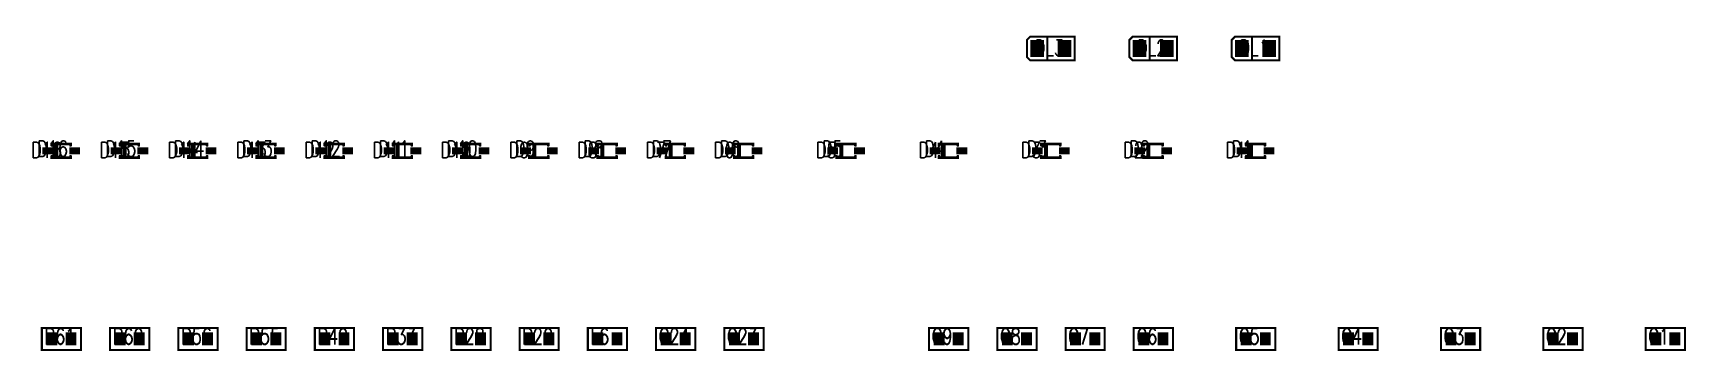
# Model space of a CAD drawing. Extents: x -711 to 95, y -82 to 290.
# Drawn here: x -449 to -326, y 266.6 to 290.3 of the extents above; entities that cross this region are included whole.
import ezdxf

# ---------------------------------------------------------------- set-up
doc = ezdxf.new("R2010")
doc.units = 0
for name, color, linetype in [('DRIL_PLTE_THRU_01', 96, 'CONTINUOUS'), ('DRIL_PLTE_THRU_02', 255, 'CONTINUOUS'), ('DRIL_PLTE_THRU_03', 3, 'CONTINUOUS'), ('DRIL_PLTE_THRU_04', 136, 'CONTINUOUS'), ('DRIL_PLTE_THRU_05', 176, 'CONTINUOUS'), ('DRIL_PLTE_THRU_06', 16, 'CONTINUOUS'), ('PADS_BOT', 1, 'CONTINUOUS'), ('PADS_INNER', 3, 'CONTINUOUS'), ('PADS_TOP', 3, 'CONTINUOUS'), ('PADS_XR_27', 3, 'CONTINUOUS'), ('PART_NAME_26', 255, 'CONTINUOUS'), ('PART_NAME_27', 3, 'CONTINUOUS'), ('PART_TOP_2DLINE_26', 255, 'CONTINUOUS'), ('PART_TOP_2DLINE_27', 3, 'CONTINUOUS')]:
    doc.layers.add(name, color=color, linetype=linetype)
doc.styles.add('W0$1524', font='simplex', dxfattribs={"width": 0.75})

# ---------------------------------------------------------------- blocks, each defined once
blk = doc.blocks.new('SMOOTH_0$1524')
at = {"const_width": 0.0762}
blk.add_lwpolyline([(-0.0381, 0, 1), (0.0381, 0, 1)], format="xyb", close=True, dxfattribs=at)
blk = doc.blocks.new('PART_BODY_TOP_65')
at = {"layer": 'PART_TOP_2DLINE_26', "const_width": 0.1524}
blk.add_lwpolyline([(-1.4605, -0.8255), (-1.4605, 0.8128), (-1.4605, 0.8128), (1.4605, 0.8128), (1.4605, -0.8255), (-1.4605, -0.8255)], dxfattribs=at)
at = {"layer": 'PART_TOP_2DLINE_27', "const_width": 0.1524}
blk.add_lwpolyline([(-1.4605, -0.8255), (-1.4605, 0.8128), (-1.4605, 0.8128), (1.4605, 0.8128), (1.4605, -0.8255), (-1.4605, -0.8255)], dxfattribs=at)
at = {"layer": 'PART_TOP_2DLINE_26'}
for p in [(-1.4605, 0.8128), (-1.4605, 0.8128), (1.4605, 0.8128), (-1.4605, -0.8255), (-1.4605, -0.8255), (1.4605, -0.8255)]:
    blk.add_blockref('SMOOTH_0$1524', p, dxfattribs=at)
at = {"layer": 'PART_TOP_2DLINE_27'}
for p in [(-1.4605, 0.8128), (-1.4605, 0.8128), (1.4605, 0.8128), (-1.4605, -0.8255), (-1.4605, -0.8255), (1.4605, -0.8255)]:
    blk.add_blockref('SMOOTH_0$1524', p, dxfattribs=at)
blk = doc.blocks.new('DRIL_HOLE_0')
blk.add_lwpolyline([(0, 0, 1), (0, 0, 1)], format="xyb", close=True)
blk = doc.blocks.new('PAD_0')
blk.add_lwpolyline([(0, 0, 1), (0, 0, 1)], format="xyb", close=True)
blk = doc.blocks.new('PAD_1')
at = {"const_width": 0.8128}
blk.add_lwpolyline([(-0.4826, 0), (0.4826, 0)], dxfattribs=at)
blk = doc.blocks.new('STK_TOP_11')
at = {"layer": 'DRIL_PLTE_THRU_01'}
blk.add_blockref('DRIL_HOLE_0', (0, 0), dxfattribs=at)
at = {"layer": 'DRIL_PLTE_THRU_02'}
blk.add_blockref('DRIL_HOLE_0', (0, 0), dxfattribs=at)
at = {"layer": 'DRIL_PLTE_THRU_03'}
blk.add_blockref('DRIL_HOLE_0', (0, 0), dxfattribs=at)
at = {"layer": 'DRIL_PLTE_THRU_04'}
blk.add_blockref('DRIL_HOLE_0', (0, 0), dxfattribs=at)
at = {"layer": 'DRIL_PLTE_THRU_05'}
blk.add_blockref('DRIL_HOLE_0', (0, 0), dxfattribs=at)
at = {"layer": 'DRIL_PLTE_THRU_06'}
blk.add_blockref('DRIL_HOLE_0', (0, 0), dxfattribs=at)
at = {"layer": 'PADS_BOT'}
blk.add_blockref('PAD_0', (0, 0), dxfattribs=at)
at = {"layer": 'PADS_INNER'}
blk.add_blockref('PAD_0', (0, 0), dxfattribs=at)
at = {"layer": 'PADS_TOP', "rotation": 90}
blk.add_blockref('PAD_1', (0, 0), dxfattribs=at)
blk = doc.blocks.new('SYM_TOP_9')
for name, p in [('PART_BODY_TOP_65', (0, 0)), ('STK_TOP_11', (-0.7112, 0)), ('STK_TOP_11', (0.7112, 0))]:
    blk.add_blockref(name, p)
blk = doc.blocks.new('PART_TOP_0')
blk.add_blockref('SYM_TOP_9', (0, 0))
at = {"layer": 'PART_NAME_26', "style": 'W0$1524', "width": 0.75}
blk.add_text('C1', height=1.173, dxfattribs=at).set_placement((-1.26, -0.41))
at = {"layer": 'PART_NAME_27', "style": 'W0$1524', "width": 0.75}
blk.add_text('C1', height=1.173, dxfattribs=at).set_placement((-1.26, -0.39))
blk = doc.blocks.new('PART_TOP_1')
blk.add_blockref('SYM_TOP_9', (0, 0))
at = {"layer": 'PART_NAME_26', "style": 'W0$1524', "width": 0.75}
blk.add_text('C2', height=1.173, dxfattribs=at).set_placement((-1.26, -0.41))
at = {"layer": 'PART_NAME_27', "style": 'W0$1524', "width": 0.75}
blk.add_text('C2', height=1.173, dxfattribs=at).set_placement((-1.26, -0.39))
blk = doc.blocks.new('PART_TOP_2')
blk.add_blockref('SYM_TOP_9', (0, 0))
at = {"layer": 'PART_NAME_26', "style": 'W0$1524', "width": 0.75}
blk.add_text('C3', height=1.173, dxfattribs=at).set_placement((-1.26, -0.41))
at = {"layer": 'PART_NAME_27', "style": 'W0$1524', "width": 0.75}
blk.add_text('C3', height=1.173, dxfattribs=at).set_placement((-1.26, -0.39))
blk = doc.blocks.new('PART_TOP_3')
blk.add_blockref('SYM_TOP_9', (0, 0))
at = {"layer": 'PART_NAME_26', "style": 'W0$1524', "width": 0.75}
blk.add_text('C4', height=1.173, dxfattribs=at).set_placement((-1.26, -0.41))
at = {"layer": 'PART_NAME_27', "style": 'W0$1524', "width": 0.75}
blk.add_text('C4', height=1.173, dxfattribs=at).set_placement((-1.26, -0.39))
blk = doc.blocks.new('PART_TOP_4')
blk.add_blockref('SYM_TOP_9', (0, 0))
at = {"layer": 'PART_NAME_26', "style": 'W0$1524', "width": 0.75}
blk.add_text('C5', height=1.173, dxfattribs=at).set_placement((-1.26, -0.41))
at = {"layer": 'PART_NAME_27', "style": 'W0$1524', "width": 0.75}
blk.add_text('C5', height=1.173, dxfattribs=at).set_placement((-1.26, -0.39))
blk = doc.blocks.new('PART_TOP_5')
blk.add_blockref('SYM_TOP_9', (0, 0))
at = {"layer": 'PART_NAME_26', "style": 'W0$1524', "width": 0.75}
blk.add_text('C6', height=1.173, dxfattribs=at).set_placement((-1.26, -0.41))
at = {"layer": 'PART_NAME_27', "style": 'W0$1524', "width": 0.75}
blk.add_text('C6', height=1.173, dxfattribs=at).set_placement((-1.26, -0.39))
blk = doc.blocks.new('PART_TOP_6')
blk.add_blockref('SYM_TOP_9', (0, 0))
at = {"layer": 'PART_NAME_26', "style": 'W0$1524', "width": 0.75}
blk.add_text('C7', height=1.173, dxfattribs=at).set_placement((-1.26, -0.41))
at = {"layer": 'PART_NAME_27', "style": 'W0$1524', "width": 0.75}
blk.add_text('C7', height=1.173, dxfattribs=at).set_placement((-1.26, -0.39))
blk = doc.blocks.new('PART_TOP_7')
blk.add_blockref('SYM_TOP_9', (0, 0))
at = {"layer": 'PART_NAME_26', "style": 'W0$1524', "width": 0.75}
blk.add_text('C8', height=1.173, dxfattribs=at).set_placement((-1.26, -0.41))
at = {"layer": 'PART_NAME_27', "style": 'W0$1524', "width": 0.75}
blk.add_text('C8', height=1.173, dxfattribs=at).set_placement((-1.26, -0.39))
blk = doc.blocks.new('PART_TOP_8')
blk.add_blockref('SYM_TOP_9', (0, 0))
at = {"layer": 'PART_NAME_26', "style": 'W0$1524', "width": 0.75}
blk.add_text('C9', height=1.173, dxfattribs=at).set_placement((-1.26, -0.41))
at = {"layer": 'PART_NAME_27', "style": 'W0$1524', "width": 0.75}
blk.add_text('C9', height=1.173, dxfattribs=at).set_placement((-1.26, -0.39))
blk = doc.blocks.new('PART_TOP_22')
blk.add_blockref('SYM_TOP_9', (0, 0))
at = {"layer": 'PART_NAME_26', "style": 'W0$1524', "width": 0.75}
blk.add_text('C23', height=1.173, dxfattribs=at).set_placement((-1.26, -0.41))
at = {"layer": 'PART_NAME_27', "style": 'W0$1524', "width": 0.75}
blk.add_text('C23', height=1.173, dxfattribs=at).set_placement((-1.26, -0.39))
blk = doc.blocks.new('PART_TOP_23')
blk.add_blockref('SYM_TOP_9', (0, 0))
at = {"layer": 'PART_NAME_26', "style": 'W0$1524', "width": 0.75}
blk.add_text('C24', height=1.173, dxfattribs=at).set_placement((-1.26, -0.41))
at = {"layer": 'PART_NAME_27', "style": 'W0$1524', "width": 0.75}
blk.add_text('C24', height=1.173, dxfattribs=at).set_placement((-1.26, -0.39))
blk = doc.blocks.new('PART_TOP_69')
blk.add_blockref('SYM_TOP_9', (0, 0))
at = {"layer": 'PART_NAME_26', "style": 'W0$1524', "width": 0.75}
blk.add_text('L6', height=1.173, dxfattribs=at).set_placement((-1.26, -0.41))
at = {"layer": 'PART_NAME_27', "style": 'W0$1524', "width": 0.75}
blk.add_text('L6', height=1.173, dxfattribs=at).set_placement((-1.26, -0.39))
blk = doc.blocks.new('PART_TOP_91')
blk.add_blockref('SYM_TOP_9', (0, 0))
at = {"layer": 'PART_NAME_26', "style": 'W0$1524', "width": 0.75}
blk.add_text('R20', height=1.173, dxfattribs=at).set_placement((-1.26, -0.41))
at = {"layer": 'PART_NAME_27', "style": 'W0$1524', "width": 0.75}
blk.add_text('R20', height=1.173, dxfattribs=at).set_placement((-1.26, -0.39))
blk = doc.blocks.new('PART_TOP_99')
blk.add_blockref('SYM_TOP_9', (0, 0))
at = {"layer": 'PART_NAME_26', "style": 'W0$1524', "width": 0.75}
blk.add_text('R28', height=1.173, dxfattribs=at).set_placement((-1.26, -0.41))
at = {"layer": 'PART_NAME_27', "style": 'W0$1524', "width": 0.75}
blk.add_text('R28', height=1.173, dxfattribs=at).set_placement((-1.26, -0.39))
blk = doc.blocks.new('PART_TOP_104')
blk.add_blockref('SYM_TOP_9', (0, 0))
at = {"layer": 'PART_NAME_26', "style": 'W0$1524', "width": 0.75}
blk.add_text('R33', height=1.173, dxfattribs=at).set_placement((-1.26, -0.41))
at = {"layer": 'PART_NAME_27', "style": 'W0$1524', "width": 0.75}
blk.add_text('R33', height=1.173, dxfattribs=at).set_placement((-1.26, -0.39))
blk = doc.blocks.new('PART_TOP_120')
blk.add_blockref('SYM_TOP_9', (0, 0))
at = {"layer": 'PART_NAME_26', "style": 'W0$1524', "width": 0.75}
blk.add_text('R49', height=1.173, dxfattribs=at).set_placement((-1.26, -0.41))
at = {"layer": 'PART_NAME_27', "style": 'W0$1524', "width": 0.75}
blk.add_text('R49', height=1.173, dxfattribs=at).set_placement((-1.26, -0.39))
blk = doc.blocks.new('PART_TOP_126')
blk.add_blockref('SYM_TOP_9', (0, 0))
at = {"layer": 'PART_NAME_26', "style": 'W0$1524', "width": 0.75}
blk.add_text('R55', height=1.173, dxfattribs=at).set_placement((-1.26, -0.41))
at = {"layer": 'PART_NAME_27', "style": 'W0$1524', "width": 0.75}
blk.add_text('R55', height=1.173, dxfattribs=at).set_placement((-1.26, -0.39))
blk = doc.blocks.new('PART_TOP_127')
blk.add_blockref('SYM_TOP_9', (0, 0))
at = {"layer": 'PART_NAME_26', "style": 'W0$1524', "width": 0.75}
blk.add_text('R56', height=1.173, dxfattribs=at).set_placement((-1.26, -0.41))
at = {"layer": 'PART_NAME_27', "style": 'W0$1524', "width": 0.75}
blk.add_text('R56', height=1.173, dxfattribs=at).set_placement((-1.26, -0.39))
blk = doc.blocks.new('PART_TOP_131')
blk.add_blockref('SYM_TOP_9', (0, 0))
at = {"layer": 'PART_NAME_26', "style": 'W0$1524', "width": 0.75}
blk.add_text('R60', height=1.173, dxfattribs=at).set_placement((-1.26, -0.41))
at = {"layer": 'PART_NAME_27', "style": 'W0$1524', "width": 0.75}
blk.add_text('R60', height=1.173, dxfattribs=at).set_placement((-1.26, -0.39))
blk = doc.blocks.new('PART_TOP_132')
blk.add_blockref('SYM_TOP_9', (0, 0))
at = {"layer": 'PART_NAME_26', "style": 'W0$1524', "width": 0.75}
blk.add_text('R61', height=1.173, dxfattribs=at).set_placement((-1.26, -0.41))
at = {"layer": 'PART_NAME_27', "style": 'W0$1524', "width": 0.75}
blk.add_text('R61', height=1.173, dxfattribs=at).set_placement((-1.26, -0.39))
blk = doc.blocks.new('SMOOTH_0$1998133333')
at = {"const_width": 0.0999}
blk.add_lwpolyline([(-0.05, 0, 1), (0.05, 0, 1)], format="xyb", close=True, dxfattribs=at)
blk = doc.blocks.new('PART_BODY_TOP_62')
at = {"layer": 'PART_TOP_2DLINE_26', "const_width": 0.152}
for points in [[(-0.7, 0.4), (-0.7, 0.5), (0.7, 0.5), (0.7, 0.4)], [(-0.4, 0.5), (-0.4, -0.5), (-0.3, -0.5), (-0.3, 0.5), (-0.4, 0.5)], [(0.7, -0.4), (0.7, -0.5), (-0.7, -0.5), (-0.7, -0.4)]]:
    blk.add_lwpolyline(points, dxfattribs=at)
at = {"layer": 'PART_TOP_2DLINE_27', "const_width": 0.2}
for points in [[(0.7, 0.4), (0.7, 0.5), (-0.7, 0.5), (-0.7, 0.4)], [(-0.4, 0.5), (-0.4, -0.5), (-0.3, -0.5), (-0.3, 0.5), (-0.4, 0.5)], [(-0.7, -0.4), (-0.7, -0.5), (0.7, -0.5), (0.7, -0.4)]]:
    blk.add_lwpolyline(points, dxfattribs=at)
at = {"layer": 'PART_TOP_2DLINE_26'}
for p in [(-0.7, 0.5), (-0.7, 0.4), (-0.4, 0.5), (-0.4, 0.5), (-0.3, 0.5), (0.7, 0.5), (0.7, 0.4), (-0.7, -0.4), (-0.7, -0.5), (-0.4, -0.5), (-0.3, -0.5), (0.7, -0.4), (0.7, -0.5)]:
    blk.add_blockref('SMOOTH_0$1524', p, dxfattribs=at)
at = {"layer": 'PART_TOP_2DLINE_27'}
for p in [(-0.7, 0.5), (-0.7, 0.4), (-0.4, 0.5), (-0.4, 0.5), (-0.3, 0.5), (0.7, 0.5), (0.7, 0.4), (-0.7, -0.4), (-0.7, -0.5), (-0.4, -0.5), (-0.3, -0.5), (0.7, -0.4), (0.7, -0.5)]:
    blk.add_blockref('SMOOTH_0$1998133333', p, dxfattribs=at)
blk = doc.blocks.new('PAD_6')
at = {"const_width": 0.49953}
blk.add_lwpolyline([(-0.40005, 0), (0.40005, 0)], dxfattribs=at)
blk = doc.blocks.new('STK_TOP_8')
at = {"layer": 'DRIL_PLTE_THRU_01'}
blk.add_blockref('DRIL_HOLE_0', (0, 0), dxfattribs=at)
at = {"layer": 'DRIL_PLTE_THRU_02'}
blk.add_blockref('DRIL_HOLE_0', (0, 0), dxfattribs=at)
at = {"layer": 'DRIL_PLTE_THRU_03'}
blk.add_blockref('DRIL_HOLE_0', (0, 0), dxfattribs=at)
at = {"layer": 'DRIL_PLTE_THRU_04'}
blk.add_blockref('DRIL_HOLE_0', (0, 0), dxfattribs=at)
at = {"layer": 'DRIL_PLTE_THRU_05'}
blk.add_blockref('DRIL_HOLE_0', (0, 0), dxfattribs=at)
at = {"layer": 'DRIL_PLTE_THRU_06'}
blk.add_blockref('DRIL_HOLE_0', (0, 0), dxfattribs=at)
at = {"layer": 'PADS_BOT'}
blk.add_blockref('PAD_0', (0, 0), dxfattribs=at)
at = {"layer": 'PADS_INNER'}
blk.add_blockref('PAD_0', (0, 0), dxfattribs=at)
at = {"layer": 'PADS_TOP'}
blk.add_blockref('PAD_6', (0, 0), dxfattribs=at)
blk = doc.blocks.new('SYM_TOP_6')
for name, p in [('STK_TOP_8', (-1, 0)), ('PART_BODY_TOP_62', (0, 0)), ('STK_TOP_8', (1, 0))]:
    blk.add_blockref(name, p)
blk = doc.blocks.new('PART_TOP_28')
blk.add_blockref('SYM_TOP_6', (0, 0))
at = {"layer": 'PART_NAME_26', "style": 'W0$1524', "width": 0.75}
blk.add_text('D1', height=1.173, dxfattribs=at).set_placement((-2.24, -0.52))
at = {"layer": 'PART_NAME_27', "style": 'W0$1524', "width": 0.75}
blk.add_text('D1', height=1.173, dxfattribs=at).set_placement((-1.79, -0.42))
blk = doc.blocks.new('PART_TOP_29')
blk.add_blockref('SYM_TOP_6', (0, 0))
at = {"layer": 'PART_NAME_26', "style": 'W0$1524', "width": 0.75}
blk.add_text('D2', height=1.173, dxfattribs=at).set_placement((-2.24, -0.52))
at = {"layer": 'PART_NAME_27', "style": 'W0$1524', "width": 0.75}
blk.add_text('D2', height=1.173, dxfattribs=at).set_placement((-1.79, -0.42))
blk = doc.blocks.new('PART_TOP_30')
blk.add_blockref('SYM_TOP_6', (0, 0))
at = {"layer": 'PART_NAME_26', "style": 'W0$1524', "width": 0.75}
blk.add_text('D3', height=1.173, dxfattribs=at).set_placement((-2.24, -0.52))
at = {"layer": 'PART_NAME_27', "style": 'W0$1524', "width": 0.75}
blk.add_text('D3', height=1.173, dxfattribs=at).set_placement((-1.79, -0.42))
blk = doc.blocks.new('PART_TOP_31')
blk.add_blockref('SYM_TOP_6', (0, 0))
at = {"layer": 'PART_NAME_26', "style": 'W0$1524', "width": 0.75}
blk.add_text('D4', height=1.173, dxfattribs=at).set_placement((-2.24, -0.52))
at = {"layer": 'PART_NAME_27', "style": 'W0$1524', "width": 0.75}
blk.add_text('D4', height=1.173, dxfattribs=at).set_placement((-1.79, -0.42))
blk = doc.blocks.new('PART_TOP_32')
blk.add_blockref('SYM_TOP_6', (0, 0))
at = {"layer": 'PART_NAME_26', "style": 'W0$1524', "width": 0.75}
blk.add_text('D5', height=1.173, dxfattribs=at).set_placement((-2.24, -0.52))
at = {"layer": 'PART_NAME_27', "style": 'W0$1524', "width": 0.75}
blk.add_text('D5', height=1.173, dxfattribs=at).set_placement((-1.79, -0.42))
blk = doc.blocks.new('PART_TOP_33')
blk.add_blockref('SYM_TOP_6', (0, 0))
at = {"layer": 'PART_NAME_26', "style": 'W0$1524', "width": 0.75}
blk.add_text('D6', height=1.173, dxfattribs=at).set_placement((-2.24, -0.52))
at = {"layer": 'PART_NAME_27', "style": 'W0$1524', "width": 0.75}
blk.add_text('D6', height=1.173, dxfattribs=at).set_placement((-1.79, -0.42))
blk = doc.blocks.new('PART_TOP_34')
blk.add_blockref('SYM_TOP_6', (0, 0))
at = {"layer": 'PART_NAME_26', "style": 'W0$1524', "width": 0.75}
blk.add_text('D7', height=1.173, dxfattribs=at).set_placement((-2.24, -0.52))
at = {"layer": 'PART_NAME_27', "style": 'W0$1524', "width": 0.75}
blk.add_text('D7', height=1.173, dxfattribs=at).set_placement((-1.79, -0.42))
blk = doc.blocks.new('PART_TOP_35')
blk.add_blockref('SYM_TOP_6', (0, 0))
at = {"layer": 'PART_NAME_26', "style": 'W0$1524', "width": 0.75}
blk.add_text('D8', height=1.173, dxfattribs=at).set_placement((-2.24, -0.52))
at = {"layer": 'PART_NAME_27', "style": 'W0$1524', "width": 0.75}
blk.add_text('D8', height=1.173, dxfattribs=at).set_placement((-1.79, -0.42))
blk = doc.blocks.new('PART_TOP_36')
blk.add_blockref('SYM_TOP_6', (0, 0))
at = {"layer": 'PART_NAME_26', "style": 'W0$1524', "width": 0.75}
blk.add_text('D9', height=1.173, dxfattribs=at).set_placement((-2.24, -0.52))
at = {"layer": 'PART_NAME_27', "style": 'W0$1524', "width": 0.75}
blk.add_text('D9', height=1.173, dxfattribs=at).set_placement((-1.79, -0.42))
blk = doc.blocks.new('PART_TOP_37')
blk.add_blockref('SYM_TOP_6', (0, 0))
at = {"layer": 'PART_NAME_26', "style": 'W0$1524', "width": 0.75}
blk.add_text('D10', height=1.173, dxfattribs=at).set_placement((-2.24, -0.52))
at = {"layer": 'PART_NAME_27', "style": 'W0$1524', "width": 0.75}
blk.add_text('D10', height=1.173, dxfattribs=at).set_placement((-1.79, -0.42))
blk = doc.blocks.new('PART_TOP_38')
blk.add_blockref('SYM_TOP_6', (0, 0))
at = {"layer": 'PART_NAME_26', "style": 'W0$1524', "width": 0.75}
blk.add_text('D11', height=1.173, dxfattribs=at).set_placement((-2.24, -0.52))
at = {"layer": 'PART_NAME_27', "style": 'W0$1524', "width": 0.75}
blk.add_text('D11', height=1.173, dxfattribs=at).set_placement((-1.79, -0.42))
blk = doc.blocks.new('PART_TOP_39')
blk.add_blockref('SYM_TOP_6', (0, 0))
at = {"layer": 'PART_NAME_26', "style": 'W0$1524', "width": 0.75}
blk.add_text('D12', height=1.173, dxfattribs=at).set_placement((-2.24, -0.52))
at = {"layer": 'PART_NAME_27', "style": 'W0$1524', "width": 0.75}
blk.add_text('D12', height=1.173, dxfattribs=at).set_placement((-1.79, -0.42))
blk = doc.blocks.new('PART_TOP_40')
blk.add_blockref('SYM_TOP_6', (0, 0))
at = {"layer": 'PART_NAME_26', "style": 'W0$1524', "width": 0.75}
blk.add_text('D13', height=1.173, dxfattribs=at).set_placement((-2.24, -0.52))
at = {"layer": 'PART_NAME_27', "style": 'W0$1524', "width": 0.75}
blk.add_text('D13', height=1.173, dxfattribs=at).set_placement((-1.79, -0.42))
blk = doc.blocks.new('PART_TOP_41')
blk.add_blockref('SYM_TOP_6', (0, 0))
at = {"layer": 'PART_NAME_26', "style": 'W0$1524', "width": 0.75}
blk.add_text('D14', height=1.173, dxfattribs=at).set_placement((-2.24, -0.52))
at = {"layer": 'PART_NAME_27', "style": 'W0$1524', "width": 0.75}
blk.add_text('D14', height=1.173, dxfattribs=at).set_placement((-1.79, -0.42))
blk = doc.blocks.new('PART_TOP_42')
blk.add_blockref('SYM_TOP_6', (0, 0))
at = {"layer": 'PART_NAME_26', "style": 'W0$1524', "width": 0.75}
blk.add_text('D15', height=1.173, dxfattribs=at).set_placement((-2.24, -0.52))
at = {"layer": 'PART_NAME_27', "style": 'W0$1524', "width": 0.75}
blk.add_text('D15', height=1.173, dxfattribs=at).set_placement((-1.79, -0.42))
blk = doc.blocks.new('PART_TOP_43')
blk.add_blockref('SYM_TOP_6', (0, 0))
at = {"layer": 'PART_NAME_26', "style": 'W0$1524', "width": 0.75}
blk.add_text('D16', height=1.173, dxfattribs=at).set_placement((-2.24, -0.52))
at = {"layer": 'PART_NAME_27', "style": 'W0$1524', "width": 0.75}
blk.add_text('D16', height=1.173, dxfattribs=at).set_placement((-1.79, -0.42))
blk = doc.blocks.new('PART_BODY_TOP_72')
at = {"layer": 'PART_TOP_2DLINE_26', "const_width": 0.152}
for points in [[(-1.778, -0.635), (-1.524, -0.889), (1.778, -0.889), (1.778, 0.889), (-1.524, 0.889), (-1.778, 0.635), (-1.778, -0.635)], [(-0.254, 0.889), (-0.254, -0.889)]]:
    blk.add_lwpolyline(points, dxfattribs=at)
at = {"layer": 'PART_TOP_2DLINE_27', "const_width": 0.152}
for points in [[(-1.778, -0.635), (-1.524, -0.889), (1.778, -0.889), (1.778, 0.889), (-1.524, 0.889), (-1.778, 0.635), (-1.778, -0.635)], [(-0.254, 0.889), (-0.254, -0.889)]]:
    blk.add_lwpolyline(points, dxfattribs=at)
at = {"layer": 'PART_TOP_2DLINE_26'}
for p in [(-1.778, 0.635), (-1.524, 0.889), (-0.254, 0.889), (1.778, 0.889), (-1.778, -0.635), (-1.778, -0.635), (-1.524, -0.889), (-0.254, -0.889), (1.778, -0.889)]:
    blk.add_blockref('SMOOTH_0$1524', p, dxfattribs=at)
at = {"layer": 'PART_TOP_2DLINE_27'}
for p in [(-1.778, 0.635), (-1.524, 0.889), (-0.254, 0.889), (1.778, 0.889), (-1.778, -0.635), (-1.778, -0.635), (-1.524, -0.889), (-0.254, -0.889), (1.778, -0.889)]:
    blk.add_blockref('SMOOTH_0$1524', p, dxfattribs=at)
blk = doc.blocks.new('PAD_7')
at = {"const_width": 1.03}
blk.add_lwpolyline([(-0.64, 0), (0.64, 0)], dxfattribs=at)
blk = doc.blocks.new('STK_TOP_22')
at = {"layer": 'DRIL_PLTE_THRU_01'}
blk.add_blockref('DRIL_HOLE_0', (0, 0), dxfattribs=at)
at = {"layer": 'DRIL_PLTE_THRU_02'}
blk.add_blockref('DRIL_HOLE_0', (0, 0), dxfattribs=at)
at = {"layer": 'DRIL_PLTE_THRU_03'}
blk.add_blockref('DRIL_HOLE_0', (0, 0), dxfattribs=at)
at = {"layer": 'DRIL_PLTE_THRU_04'}
blk.add_blockref('DRIL_HOLE_0', (0, 0), dxfattribs=at)
at = {"layer": 'DRIL_PLTE_THRU_05'}
blk.add_blockref('DRIL_HOLE_0', (0, 0), dxfattribs=at)
at = {"layer": 'DRIL_PLTE_THRU_06'}
blk.add_blockref('DRIL_HOLE_0', (0, 0), dxfattribs=at)
at = {"layer": 'PADS_BOT'}
blk.add_blockref('PAD_0', (0, 0), dxfattribs=at)
at = {"layer": 'PADS_INNER'}
blk.add_blockref('PAD_0', (0, 0), dxfattribs=at)
at = {"layer": 'PADS_TOP', "rotation": 90}
blk.add_blockref('PAD_7', (0, 0), dxfattribs=at)
at = {"layer": 'PADS_XR_27'}
blk.add_blockref('PAD_0', (0, 0), dxfattribs=at)
blk = doc.blocks.new('SYM_TOP_16')
for name, p in [('PART_BODY_TOP_72', (0, 0)), ('STK_TOP_22', (-1.016, 0)), ('STK_TOP_22', (1.016, 0))]:
    blk.add_blockref(name, p)
blk = doc.blocks.new('PART_TOP_44')
blk.add_blockref('SYM_TOP_16', (0, 0))
at = {"layer": 'PART_NAME_26', "style": 'W0$1524', "width": 0.75}
blk.add_text('DL1', height=1.173, dxfattribs=at).set_placement((-1.2, -0.54))
at = {"layer": 'PART_NAME_27', "style": 'W0$1524', "width": 0.75}
blk.add_text('DL1', height=1.173, dxfattribs=at).set_placement((-1.2, -0.54))
blk = doc.blocks.new('PART_TOP_45')
blk.add_blockref('SYM_TOP_16', (0, 0))
at = {"layer": 'PART_NAME_26', "style": 'W0$1524', "width": 0.75}
blk.add_text('DL2', height=1.173, dxfattribs=at).set_placement((-1.2, -0.54))
at = {"layer": 'PART_NAME_27', "style": 'W0$1524', "width": 0.75}
blk.add_text('DL2', height=1.173, dxfattribs=at).set_placement((-1.2, -0.54))
blk = doc.blocks.new('PART_TOP_46')
blk.add_blockref('SYM_TOP_16', (0, 0))
at = {"layer": 'PART_NAME_26', "style": 'W0$1524', "width": 0.75}
blk.add_text('DL3', height=1.173, dxfattribs=at).set_placement((-1.2, -0.54))
at = {"layer": 'PART_NAME_27', "style": 'W0$1524', "width": 0.75}
blk.add_text('DL3', height=1.173, dxfattribs=at).set_placement((-1.2, -0.54))

msp = doc.modelspace()

# ---------------------------------------------------------------- block references
for name, p in [('PART_TOP_46', (-373.24, 289.12)), ('PART_TOP_45', (-365.62, 289.12)), ('PART_TOP_44', (-358, 289.12)), ('PART_TOP_43', (-446.9, 281.5)), ('PART_TOP_42', (-441.82, 281.5)), ('PART_TOP_41', (-436.74, 281.5)), ('PART_TOP_40', (-431.66, 281.5)), ('PART_TOP_39', (-426.58, 281.5)), ('PART_TOP_38', (-421.5, 281.5)), ('PART_TOP_37', (-416.42, 281.5)), ('PART_TOP_36', (-411.34, 281.5)), ('PART_TOP_35', (-406.26, 281.5)), ('PART_TOP_34', (-401.18, 281.5)), ('PART_TOP_33', (-396.1, 281.5)), ('PART_TOP_32', (-388.48, 281.5)), ('PART_TOP_31', (-380.86, 281.5)), ('PART_TOP_30', (-373.24, 281.5)), ('PART_TOP_29', (-365.62, 281.5)), ('PART_TOP_28', (-358, 281.5)), ('PART_TOP_132', (-446.88, 267.5)), ('PART_TOP_131', (-441.8, 267.5)), ('PART_TOP_127', (-436.72, 267.5)), ('PART_TOP_126', (-431.64, 267.5)), ('PART_TOP_120', (-426.56, 267.5)), ('PART_TOP_104', (-421.48, 267.5)), ('PART_TOP_99', (-416.4, 267.5)), ('PART_TOP_91', (-411.32, 267.5)), ('PART_TOP_69', (-406.24, 267.5)), ('PART_TOP_23', (-401.16, 267.5)), ('PART_TOP_22', (-396.08, 267.5)), ('PART_TOP_8', (-380.84, 267.5)), ('PART_TOP_7', (-375.76, 267.5)), ('PART_TOP_6', (-370.68, 267.5)), ('PART_TOP_5', (-365.6, 267.5)), ('PART_TOP_4', (-357.98, 267.5)), ('PART_TOP_3', (-350.36, 267.5)), ('PART_TOP_2', (-342.74, 267.5)), ('PART_TOP_1', (-335.12, 267.5)), ('PART_TOP_0', (-327.5, 267.5))]:
    msp.add_blockref(name, p)

doc.saveas('drawing.dxf')
